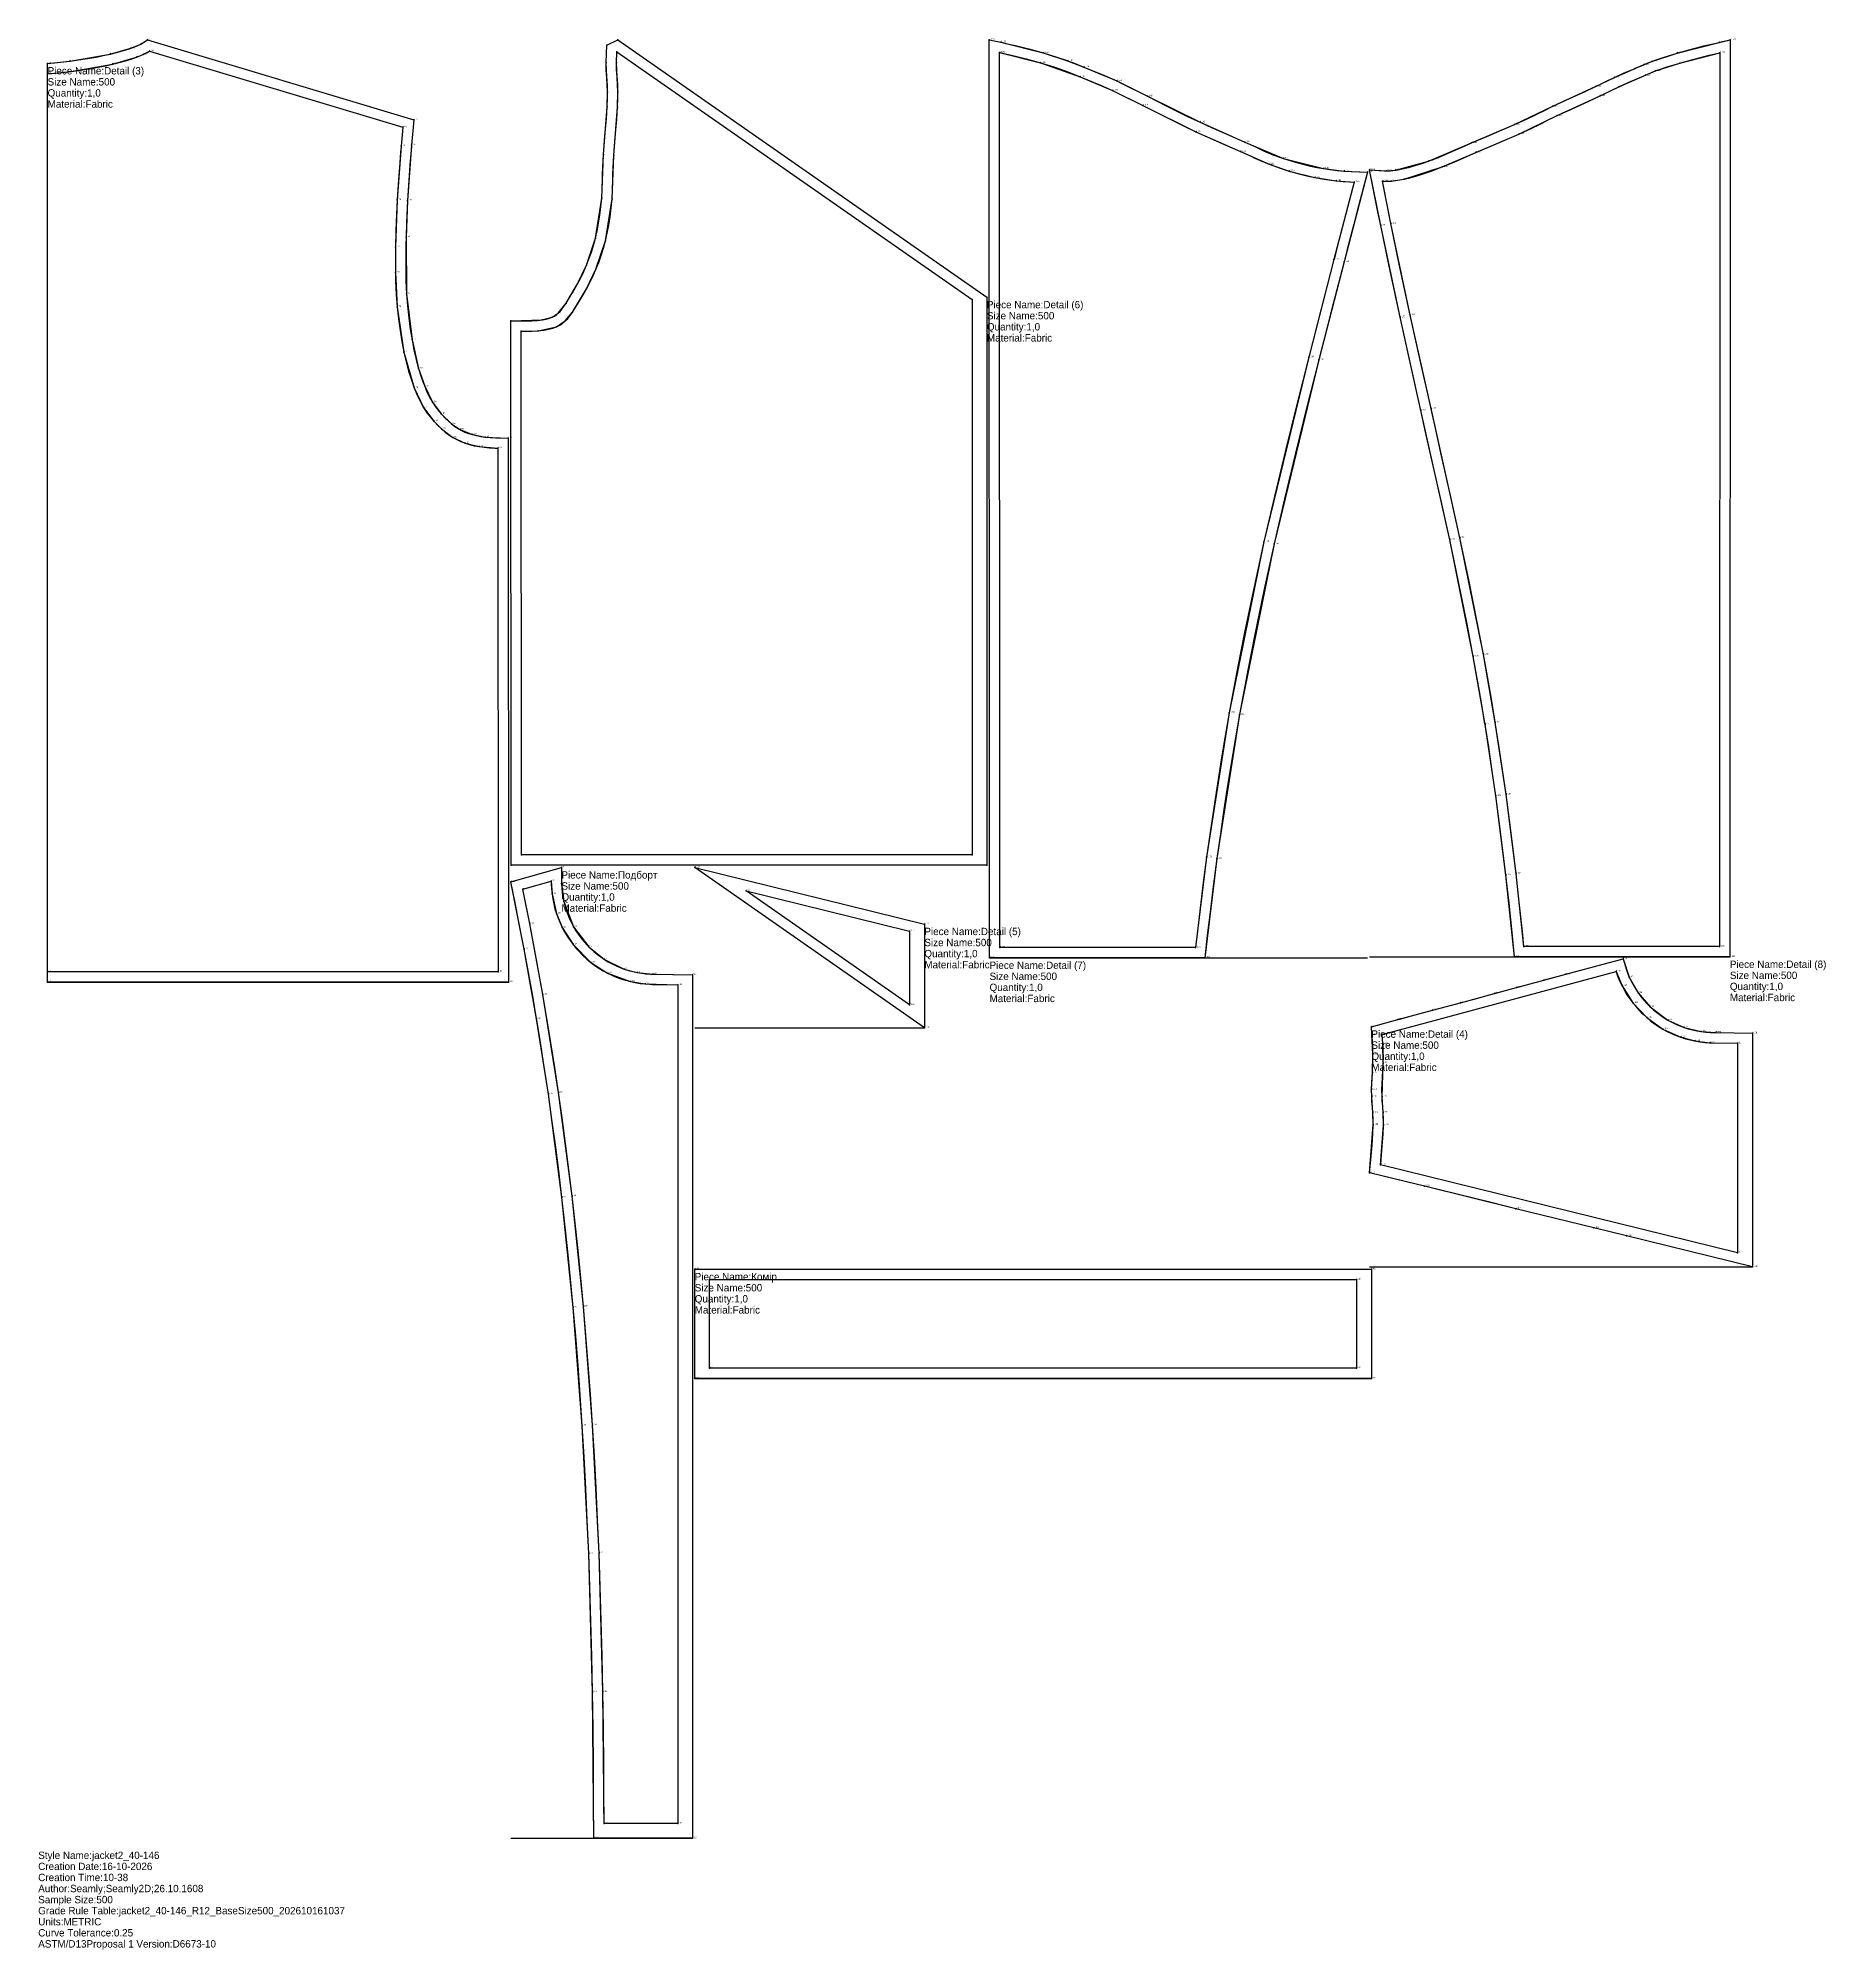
# Model space of a CAD drawing. Extents: x 0 to 1211, y -69 to 1226.
import ezdxf

# ---------------------------------------------------------------- set-up
doc = ezdxf.new("R2010")
doc.units = 0

# ---------------------------------------------------------------- blocks, each defined once
blk = doc.blocks.new('piece-113_s500_M')
at = {"layer": '1'}
blk.add_lwpolyline([(354.47, 664.37), (354.56, 653.6), (356.08, 641.28), (362.7, 624.13), (373, 610.6), (383.58, 602.08), (397.04, 595.57), (405.74, 593.26), (416.3, 592.16), (416.61, 592.16), (443.3, 591.62), (443.3, 6.6), (376.31, 6.6), (375.53, 105.56), (372.91, 199.51), (368.52, 286.1), (362.44, 366.24), (354.77, 440.85), (345.59, 510.82), (337.59, 561.77), (329.17, 609.08), (320.15, 654.65)], close=True, dxfattribs=at)
at = {"layer": '14'}
blk.add_lwpolyline([(347.55, 655.13), (348.07, 646.5), (351.08, 633.15), (355, 623.69), (362.32, 612.12), (374.35, 600.05), (385.58, 592.86), (401.16, 587.08), (411.08, 585.44), (433.3, 584.82), (433.3, 16.6), (383.3, 16.6), (382.53, 105.69), (379.91, 199.78), (375.51, 286.54), (369.42, 366.87), (361.72, 441.66), (352.52, 511.83), (341.88, 578.28), (333.01, 626.21), (328.3, 649.69)], close=True, dxfattribs=at)
at = {"layer": '2'}
for p in [(354.47, 664.37), (320.15, 654.65), (328.3, 649.69), (347.55, 655.13), (433.3, 584.82), (443.3, 591.62), (383.3, 16.6), (433.3, 16.6), (376.31, 6.6), (443.3, 6.6)]:
    blk.add_point(p, dxfattribs=at)
at = {"layer": '3'}
for p in [(354.56, 653.6), (348.07, 646.5), (356.08, 641.28), (333.01, 626.21), (351.08, 633.15), (355, 623.69), (362.7, 624.13), (329.17, 609.08), (362.32, 612.12), (373, 610.6), (374.35, 600.05), (383.58, 602.08), (385.58, 592.86), (397.04, 595.57), (401.16, 587.08), (405.74, 593.26), (411.08, 585.44), (416.3, 592.16), (416.61, 592.16), (341.88, 578.28), (337.59, 561.77), (345.59, 510.82), (352.52, 511.83), (354.77, 440.85), (361.72, 441.66), (362.44, 366.24), (369.42, 366.87), (368.52, 286.1), (375.51, 286.54), (372.91, 199.51), (379.91, 199.78), (375.53, 105.56), (382.53, 105.69)]:
    blk.add_point(p, dxfattribs=at)
at = {"layer": '5'}
blk.add_line((320.15, 6.6), (443.3, 6.6), dxfattribs=at)
at = {"layer": '84'}
blk.add_lwpolyline([(354.47, 664.37), (354.56, 653.6), (354.72, 650.46), (355.02, 647.37), (355.48, 644.31), (356.08, 641.28), (356.84, 638.29), (357.73, 635.35), (358.77, 632.45), (359.94, 629.62), (361.25, 626.84), (362.7, 624.13), (364.28, 621.48), (366, 618.91), (367.84, 616.43), (369.81, 614.02), (371.92, 611.69), (373, 610.6), (374.06, 609.55), (376.33, 607.49), (378.67, 605.57), (381.08, 603.76), (383.58, 602.08), (386.14, 600.52), (388.78, 599.09), (391.47, 597.79), (394.23, 596.61), (397.04, 595.57), (399.9, 594.66), (402.8, 593.89), (405.74, 593.26), (408.72, 592.76), (411.72, 592.41), (414.78, 592.2), (416.3, 592.16), (416.61, 592.16), (416.75, 592.15), (416.89, 592.15), (417.03, 592.15), (417.16, 592.14), (417.29, 592.14), (417.41, 592.14), (417.53, 592.14), (417.65, 592.13), (417.76, 592.13), (443.3, 591.62), (443.3, 6.6), (376.31, 6.6), (376.28, 29.73), (376.15, 55.55), (375.9, 80.82), (375.53, 105.56), (375.05, 129.79), (374.45, 153.51), (373.74, 176.74), (372.91, 199.51), (371.98, 221.81), (370.93, 243.66), (369.78, 265.09), (368.52, 286.1), (367.16, 306.7), (365.69, 326.92), (364.12, 346.76), (362.44, 366.24), (360.67, 385.38), (358.8, 404.18), (356.84, 422.67), (354.77, 440.85), (352.61, 458.74), (350.36, 476.36), (348.02, 493.71), (345.59, 510.82), (343.07, 527.7), (340.46, 544.36), (337.76, 560.81), (337.67, 561.34), (337.65, 561.42), (337.64, 561.5), (337.63, 561.58), (337.61, 561.67), (337.59, 561.77), (334.98, 577.07), (332.12, 593.16), (329.17, 609.08), (326.14, 624.86), (323.03, 640.51), (320.15, 654.65)], close=True, dxfattribs=at)
at = {"layer": '87'}
blk.add_lwpolyline([(347.55, 655.13), (347.56, 653.4), (347.73, 649.94), (348.07, 646.5), (348.58, 643.1), (349.25, 639.74), (350.09, 636.42), (351.08, 633.15), (352.23, 629.93), (353.54, 626.78), (355, 623.69), (356.61, 620.68), (358.36, 617.74), (360.27, 614.89), (362.32, 612.12), (364.5, 609.45), (366.83, 606.89), (368.05, 605.65), (369.25, 604.46), (371.75, 602.19), (374.35, 600.05), (377.03, 598.05), (379.8, 596.18), (382.65, 594.45), (385.58, 592.86), (388.58, 591.41), (391.64, 590.11), (394.76, 588.95), (397.94, 587.94), (401.16, 587.08), (404.43, 586.38), (407.74, 585.83), (411.08, 585.44), (414.44, 585.21), (416.13, 585.16), (433.3, 584.82), (433.3, 16.6), (383.3, 16.6), (383.28, 29.76), (383.15, 55.6), (382.9, 80.91), (382.53, 105.69), (382.05, 129.94), (381.45, 153.7), (380.73, 176.98), (379.91, 199.78), (378.97, 222.12), (377.92, 244.02), (376.77, 265.49), (375.51, 286.54), (374.14, 307.19), (372.67, 327.45), (371.09, 347.34), (369.42, 366.87), (367.64, 386.05), (365.77, 404.9), (363.79, 423.43), (361.72, 441.66), (359.56, 459.61), (357.3, 477.27), (354.95, 494.68), (352.52, 511.83), (349.99, 528.76), (347.37, 545.46), (344.66, 561.96), (341.88, 578.28), (339, 594.41), (336.05, 610.38), (333.01, 626.21), (329.89, 641.89), (328.3, 649.69)], close=True, dxfattribs=at)
at = {"layer": '1'}
for s, height, p in [('# 1', 1, (354.47, 664.37)), ('Piece Name:Подборт', 5, (354.47, 656.87)), ('# 22', 1, (320.15, 654.65)), ('# 2', 1, (354.56, 653.6)), ('Size Name:500', 5, (354.47, 649.37)), ('Quantity:1,0', 5, (354.47, 641.87)), ('Material:Fabric', 5, (354.47, 634.37)), ('# 3', 1, (356.08, 641.28)), ('# 4', 1, (362.7, 624.13)), ('# 21', 1, (329.17, 609.08)), ('# 5', 1, (373, 610.6)), ('# 6', 1, (383.58, 602.08)), ('# 7', 1, (397.04, 595.57)), ('# 8', 1, (405.74, 593.26)), ('# 9', 1, (416.3, 592.16)), ('# 10', 1, (416.61, 592.16)), ('# 11', 1, (443.3, 591.62)), ('# 20', 1, (337.59, 561.77)), ('# 19', 1, (345.59, 510.82)), ('# 18', 1, (354.77, 440.85)), ('# 17', 1, (362.44, 366.24)), ('# 16', 1, (368.52, 286.1)), ('# 15', 1, (372.91, 199.51)), ('# 14', 1, (375.53, 105.56)), ('# 13', 1, (376.31, 6.6)), ('# 12', 1, (443.3, 6.6))]:
    blk.add_text(s, height=height, dxfattribs=at).set_placement(p)
at = {"layer": '14'}
for s, p in [('# 40', (328.3, 649.69)), ('# 23', (347.55, 655.13)), ('# 24', (348.07, 646.5)), ('# 39', (333.01, 626.21)), ('# 25', (351.08, 633.15)), ('# 26', (355, 623.69)), ('# 27', (362.32, 612.12)), ('# 28', (374.35, 600.05)), ('# 29', (385.58, 592.86)), ('# 30', (401.16, 587.08)), ('# 31', (411.08, 585.44)), ('# 11', (433.3, 584.82)), ('# 38', (341.88, 578.28)), ('# 37', (352.52, 511.83)), ('# 36', (361.72, 441.66)), ('# 35', (369.42, 366.87)), ('# 34', (375.51, 286.54)), ('# 33', (379.91, 199.78)), ('# 32', (382.53, 105.69)), ('# 12', (383.3, 16.6)), ('# 12', (433.3, 16.6))]:
    blk.add_text(s, height=1, dxfattribs=at).set_placement(p)
blk = doc.blocks.new('piece-114_s500_M')
at = {"layer": '1'}
blk.add_lwpolyline([(444.76, 392.11), (903.17, 392.11), (903.17, 318.11), (444.76, 318.11)], close=True, dxfattribs=at)
at = {"layer": '14'}
blk.add_lwpolyline([(454.76, 385.11), (893.17, 385.11), (893.17, 325.11), (454.76, 325.11)], close=True, dxfattribs=at)
at = {"layer": '2'}
for p in [(444.76, 392.11), (903.17, 392.11), (454.76, 385.11), (893.17, 385.11), (454.76, 325.11), (893.17, 325.11), (444.76, 318.11), (903.17, 318.11)]:
    blk.add_point(p, dxfattribs=at)
at = {"layer": '5'}
blk.add_line((444.76, 318.11), (903.17, 318.11), dxfattribs=at)
at = {"layer": '84'}
blk.add_lwpolyline([(444.76, 392.11), (903.17, 392.11), (903.17, 318.11), (444.76, 318.11)], close=True, dxfattribs=at)
at = {"layer": '87'}
blk.add_lwpolyline([(454.76, 385.11), (893.17, 385.11), (893.17, 325.11), (454.76, 325.11)], close=True, dxfattribs=at)
at = {"layer": '1'}
for s, height, p in [('# 41', 1, (444.76, 392.11)), ('Piece Name:Комір', 5, (444.76, 384.61)), ('# 42', 1, (903.17, 392.11)), ('Size Name:500', 5, (444.76, 377.11)), ('Quantity:1,0', 5, (444.76, 369.61)), ('Material:Fabric', 5, (444.76, 362.11)), ('# 41', 1, (444.76, 318.11)), ('# 42', 1, (903.17, 318.11))]:
    blk.add_text(s, height=height, dxfattribs=at).set_placement(p)
at = {"layer": '14'}
for s, p in [('# 41', (454.76, 385.11)), ('# 42', (893.17, 385.11)), ('# 41', (454.76, 325.11)), ('# 42', (893.17, 325.11))]:
    blk.add_text(s, height=1, dxfattribs=at).set_placement(p)
blk = doc.blocks.new('piece_Detail_s500_M')
at = {"layer": '1'}
blk.add_lwpolyline([(6.35, 1209.26), (21.43, 1210.77), (48.67, 1215.54), (62.78, 1219.53), (69.56, 1222.32), (74.08, 1225.29), (254.49, 1171.11), (252.96, 1153.92), (250.14, 1116.41), (249.23, 1091.61), (249.56, 1053.2), (253.22, 1021.97), (257.69, 1002.56), (261.83, 990.43), (267.06, 979.6), (273.03, 971.73), (280.07, 964.9), (285.65, 961.15), (294.12, 957.68), (302.9, 956.05), (318.34, 955.37), (318.61, 586.72), (6.35, 586.72)], close=True, dxfattribs=at)
at = {"layer": '14'}
blk.add_lwpolyline([(6.35, 1202.24), (22.3, 1203.82), (50.26, 1208.72), (66.65, 1213.46), (71.11, 1215.32), (75.36, 1217.59), (247.01, 1166.05), (245.87, 1153.22), (243.15, 1116.78), (242.06, 1084.8), (242.03, 1067.51), (243.21, 1044.25), (247.72, 1013.62), (254.71, 989.35), (261.06, 975.98), (267.98, 966.86), (273.17, 961.59), (280.87, 955.8), (289.23, 951.87), (298.67, 949.55), (311.35, 948.54), (311.61, 593.72), (6.35, 593.72)], close=True, dxfattribs=at)
at = {"layer": '2'}
for p in [(74.08, 1225.29), (6.35, 1209.26), (75.36, 1217.59), (6.35, 1202.24), (247.01, 1166.05), (254.49, 1171.11), (311.35, 948.54), (318.34, 955.37), (6.35, 593.72), (6.35, 586.72), (311.61, 593.72), (318.61, 586.72)]:
    blk.add_point(p, dxfattribs=at)
at = {"layer": '3'}
for p in [(62.78, 1219.53), (69.56, 1222.32), (21.43, 1210.77), (48.67, 1215.54), (50.26, 1208.72), (66.65, 1213.46), (71.11, 1215.32), (22.3, 1203.82), (245.87, 1153.22), (252.96, 1153.92), (243.15, 1116.78), (250.14, 1116.41), (249.23, 1091.61), (242.06, 1084.8), (242.03, 1067.51), (249.56, 1053.2), (243.21, 1044.25), (247.72, 1013.62), (253.22, 1021.97), (257.69, 1002.56), (254.71, 989.35), (261.83, 990.43), (261.06, 975.98), (267.06, 979.6), (273.03, 971.73), (267.98, 966.86), (273.17, 961.59), (280.07, 964.9), (285.65, 961.15), (280.87, 955.8), (289.23, 951.87), (294.12, 957.68), (298.67, 949.55), (302.9, 956.05)]:
    blk.add_point(p, dxfattribs=at)
at = {"layer": '5'}
blk.add_line((6.35, 586.72), (318.61, 586.72), dxfattribs=at)
at = {"layer": '84'}
blk.add_lwpolyline([(6.35, 1209.26), (10.97, 1209.63), (21.43, 1210.77), (31.78, 1212.25), (39.27, 1213.57), (44.07, 1214.52), (48.67, 1215.54), (53.03, 1216.6), (57.11, 1217.72), (60.85, 1218.86), (61.39, 1219.05), (61.52, 1219.09), (61.73, 1219.16), (61.93, 1219.24), (62.14, 1219.31), (62.37, 1219.39), (62.6, 1219.47), (62.78, 1219.53), (62.84, 1219.55), (64.21, 1220.03), (67.14, 1221.19), (69.56, 1222.32), (71.4, 1223.37), (74.08, 1225.29), (254.49, 1171.11), (252.96, 1153.92), (252.94, 1153.76), (252.93, 1153.6), (252.92, 1153.47), (252.9, 1153.33), (252.89, 1153.2), (252.62, 1150.19), (252.61, 1150.05), (252.57, 1149.61), (252.56, 1149.44), (252.48, 1148.57), (252.2, 1145.03), (252.17, 1144.76), (252.16, 1144.51), (252.13, 1144.25), (252.12, 1144.06), (252.1, 1143.85), (252.09, 1143.68), (252.07, 1143.48), (250.99, 1129.9), (250.14, 1116.41), (249.48, 1101.49), (249.23, 1091.61), (249.22, 1091.28), (249.22, 1090.99), (249.21, 1090.7), (249.2, 1090.49), (249.2, 1090.28), (249.19, 1090.1), (249.19, 1089.91), (249.18, 1089.76), (249.18, 1089.63), (249.18, 1089.5), (249.18, 1089.37), (249.15, 1088.33), (249.15, 1088.25), (249.15, 1088.18), (249.14, 1088.09), (249.06, 1084.68), (249.06, 1084.58), (249.06, 1084.52), (249.05, 1084.26), (249.05, 1084.17), (249.05, 1084.09), (248.97, 1075.35), (248.97, 1075.09), (248.97, 1075.03), (248.96, 1070.78), (249.14, 1061.83), (249.56, 1053.2), (250.18, 1044.87), (251.01, 1036.88), (252.03, 1029.24), (253.22, 1021.97), (254.57, 1015.08), (256.06, 1008.61), (257.69, 1002.56), (259.42, 996.97), (261.25, 991.85), (261.59, 991.01), (261.83, 990.43), (263.15, 987.24), (265.09, 983.14), (267.06, 979.6), (269.03, 976.6), (269.98, 975.37), (271.1, 973.97), (271.16, 973.9), (272.07, 972.84), (273.03, 971.73), (273.4, 971.29), (275.65, 968.9), (277.87, 966.78), (280.07, 964.9), (282.27, 963.24), (284.5, 961.79), (285.65, 961.15), (285.96, 960.97), (286, 960.95), (286.07, 960.91), (286.28, 960.79), (286.38, 960.74), (286.47, 960.69), (286.5, 960.67), (286.72, 960.55), (286.76, 960.52), (286.99, 960.42), (287.07, 960.38), (287.18, 960.33), (287.23, 960.31), (287.26, 960.29), (287.53, 960.16), (287.62, 960.12), (287.69, 960.09), (287.82, 960.03), (288.04, 959.93), (288.27, 959.82), (289.1, 959.43), (291.54, 958.48), (294.12, 957.68), (296.85, 957), (299.77, 956.46), (302.9, 956.05), (306.24, 955.75), (309.86, 955.57), (318.34, 955.37), (318.61, 586.72), (6.35, 586.72)], close=True, dxfattribs=at)
at = {"layer": '87'}
blk.add_lwpolyline([(6.35, 1202.24), (11.62, 1202.66), (22.3, 1203.82), (32.89, 1205.34), (40.56, 1206.69), (45.51, 1207.67), (50.26, 1208.72), (54.79, 1209.83), (59.05, 1210.99), (63.02, 1212.2), (66.65, 1213.46), (69.92, 1214.76), (71.11, 1215.32), (71.55, 1215.53), (71.79, 1215.64), (72.05, 1215.76), (72.32, 1215.89), (72.6, 1216.02), (72.77, 1216.1), (72.89, 1216.16), (73.18, 1216.33), (73.48, 1216.5), (75.18, 1217.46), (75.36, 1217.59), (247.01, 1166.05), (245.87, 1153.22), (245.84, 1152.97), (245.82, 1152.69), (245.8, 1152.43), (245.51, 1149.26), (245.5, 1149.16), (245.49, 1149.01), (244.9, 1141.56), (244.01, 1130.4), (243.15, 1116.78), (242.48, 1101.73), (242.33, 1095.73), (242.33, 1095.56), (242.06, 1084.8), (242.01, 1079.46), (241.97, 1075.39), (241.96, 1070.71), (241.97, 1070.37), (241.97, 1070.26), (241.97, 1070.15), (241.98, 1070.04), (241.98, 1069.95), (242.02, 1067.73), (242.02, 1067.69), (242.02, 1067.66), (242.03, 1067.59), (242.03, 1067.51), (242.15, 1061.59), (242.57, 1052.76), (243.21, 1044.25), (244.06, 1036.06), (245.1, 1028.21), (246.33, 1020.73), (247.72, 1013.62), (249.27, 1006.91), (250.96, 1000.62), (252.78, 994.76), (254.71, 989.35), (256.74, 984.4), (258.87, 979.94), (261.06, 975.98), (263.32, 972.54), (264.47, 971.04), (264.62, 970.86), (265.33, 969.97), (265.72, 969.49), (266.1, 969.05), (266.23, 968.9), (266.7, 968.35), (267.08, 967.91), (267.67, 967.22), (267.98, 966.86), (268.2, 966.6), (270.68, 963.97), (273.17, 961.59), (275.69, 959.43), (278.25, 957.51), (280.87, 955.8), (283.56, 954.29), (286.35, 952.99), (289.23, 951.87), (292.24, 950.93), (295.38, 950.16), (298.67, 949.55), (302.13, 949.09), (305.77, 948.77), (309.6, 948.58), (311.35, 948.54), (311.61, 593.72), (6.35, 593.72)], close=True, dxfattribs=at)
at = {"layer": '1'}
for s, height, p in [('# 45', 1, (62.78, 1219.53)), ('# 46', 1, (69.56, 1222.32)), ('# 47', 1, (74.08, 1225.29)), ('# 41', 1, (6.35, 1209.26)), ('Piece Name:Detail (3)', 5, (6.35, 1201.76)), ('# 43', 1, (21.43, 1210.77)), ('# 44', 1, (48.67, 1215.54)), ('Size Name:500', 5, (6.35, 1194.26)), ('Quantity:1,0', 5, (6.35, 1186.76)), ('Material:Fabric', 5, (6.35, 1179.26)), ('# 48', 1, (254.49, 1171.11)), ('# 49', 1, (252.96, 1153.92)), ('# 50', 1, (250.14, 1116.41)), ('# 51', 1, (249.23, 1091.61)), ('# 52', 1, (249.56, 1053.2)), ('# 53', 1, (253.22, 1021.97)), ('# 54', 1, (257.69, 1002.56)), ('# 55', 1, (261.83, 990.43)), ('# 56', 1, (267.06, 979.6)), ('# 57', 1, (273.03, 971.73)), ('# 58', 1, (280.07, 964.9)), ('# 59', 1, (285.65, 961.15)), ('# 60', 1, (294.12, 957.68)), ('# 61', 1, (302.9, 956.05)), ('# 62', 1, (318.34, 955.37)), ('# 41', 1, (6.35, 586.72)), ('# 63', 1, (318.61, 586.72))]:
    blk.add_text(s, height=height, dxfattribs=at).set_placement(p)
at = {"layer": '14'}
for s, p in [('# 68', (75.36, 1217.59)), ('# 64', (22.3, 1203.82)), ('# 65', (50.26, 1208.72)), ('# 66', (66.65, 1213.46)), ('# 67', (71.11, 1215.32)), ('# 41', (6.35, 1202.24)), ('# 69', (247.01, 1166.05)), ('# 70', (245.87, 1153.22)), ('# 71', (243.15, 1116.78)), ('# 72', (242.06, 1084.8)), ('# 73', (242.03, 1067.51)), ('# 74', (243.21, 1044.25)), ('# 75', (247.72, 1013.62)), ('# 76', (254.71, 989.35)), ('# 77', (261.06, 975.98)), ('# 78', (267.98, 966.86)), ('# 79', (273.17, 961.59)), ('# 80', (280.87, 955.8)), ('# 81', (289.23, 951.87)), ('# 82', (298.67, 949.55)), ('# 83', (311.35, 948.54)), ('# 41', (6.35, 593.72)), ('# 63', (311.61, 593.72))]:
    blk.add_text(s, height=1, dxfattribs=at).set_placement(p)
blk = doc.blocks.new('piece_Detail_s500-116_M')
at = {"layer": '1'}
blk.add_lwpolyline([(903.17, 556.49), (921.04, 561.31), (944.54, 567.64), (963.45, 572.74), (986.53, 578.97), (1001.53, 583.01), (1019.91, 587.97), (1034.82, 591.99), (1073.64, 602.46), (1077.9, 590.06), (1083.96, 579.36), (1092.02, 569.99), (1104.1, 560.96), (1115, 556.01), (1126.67, 553.21), (1136.42, 552.56), (1136.59, 552.56), (1161.25, 552.06), (1161.25, 393.68), (1075.92, 414.71), (1053.86, 420.14), (1001.01, 433.16), (939.2, 448.39), (901.96, 457.57), (904.29, 489.96), (904.16, 498.14), (903.4, 509), (903.33, 513.93), (903.85, 525.32), (904.16, 537.82), (903.53, 551.28)], close=True, dxfattribs=at)
at = {"layer": '14'}
blk.add_lwpolyline([(910.55, 551.23), (1068.93, 593.94), (1072.96, 584.13), (1080.27, 572.57), (1089.71, 562.63), (1100.61, 554.89), (1112.72, 549.39), (1122.39, 546.82), (1132.4, 545.65), (1151.25, 545.26), (1151.25, 403.35), (909.43, 462.94), (911.29, 489.85), (911.16, 498.45), (910.41, 509.05), (911.15, 531.87), (910.93, 544.82)], close=True, dxfattribs=at)
at = {"layer": '2'}
for p in [(1073.64, 602.46), (1068.93, 593.94), (903.17, 556.49), (910.55, 551.23), (1151.25, 545.26), (1161.25, 552.06), (901.96, 457.57), (909.43, 462.94), (1151.25, 403.35), (1161.25, 393.68)]:
    blk.add_point(p, dxfattribs=at)
at = {"layer": '3'}
for p in [(1001.53, 583.01), (1019.91, 587.97), (1034.82, 591.99), (1072.96, 584.13), (1077.9, 590.06), (963.45, 572.74), (986.53, 578.97), (1080.27, 572.57), (1083.96, 579.36), (1092.02, 569.99), (921.04, 561.31), (944.54, 567.64), (1089.71, 562.63), (1104.1, 560.96), (903.53, 551.28), (910.93, 544.82), (1100.61, 554.89), (1112.72, 549.39), (1115, 556.01), (1122.39, 546.82), (1126.67, 553.21), (1132.4, 545.65), (1136.42, 552.56), (1136.59, 552.56), (904.16, 537.82), (911.15, 531.87), (903.85, 525.32), (903.33, 513.93), (903.4, 509), (910.41, 509.05), (904.16, 498.14), (911.16, 498.45), (904.29, 489.96), (911.29, 489.85), (939.2, 448.39), (1001.01, 433.16), (1053.86, 420.14), (1075.92, 414.71)]:
    blk.add_point(p, dxfattribs=at)
at = {"layer": '5'}
blk.add_line((901.96, 393.68), (1161.25, 393.68), dxfattribs=at)
at = {"layer": '84'}
blk.add_lwpolyline([(903.17, 556.49), (921.04, 561.31), (922.38, 561.67), (930.43, 563.84), (941.2, 566.74), (944.54, 567.64), (963.45, 572.74), (964.8, 573.11), (972.75, 575.25), (983.22, 578.07), (986.53, 578.97), (1001.53, 583.01), (1004.84, 583.9), (1019.91, 587.97), (1023.2, 588.85), (1032.49, 591.36), (1034.82, 591.99), (1073.64, 602.46), (1075.68, 595.8), (1076.72, 592.9), (1077.9, 590.06), (1079.21, 587.28), (1080.66, 584.57), (1082.24, 581.92), (1083.96, 579.36), (1085.79, 576.87), (1087.76, 574.47), (1089.87, 572.13), (1090.95, 571.04), (1092.02, 569.99), (1094.29, 567.93), (1096.62, 566.01), (1099.04, 564.2), (1101.53, 562.52), (1104.1, 560.96), (1106.74, 559.53), (1109.43, 558.23), (1112.19, 557.05), (1115, 556.01), (1117.86, 555.1), (1120.76, 554.33), (1123.7, 553.7), (1126.67, 553.21), (1129.68, 552.85), (1132.73, 552.65), (1134.26, 552.6), (1134.52, 552.6), (1134.77, 552.59), (1135, 552.59), (1135.23, 552.58), (1135.45, 552.58), (1135.65, 552.58), (1136.05, 552.57), (1136.24, 552.56), (1136.42, 552.56), (1136.59, 552.56), (1161.25, 552.06), (1161.25, 393.68), (1075.92, 414.71), (1053.86, 420.14), (1001.01, 433.16), (984.28, 437.28), (939.2, 448.39), (927.04, 451.39), (901.96, 457.57), (902.49, 464.06), (903.59, 476.12), (904.11, 484.02), (904.29, 489.96), (904.29, 493.91), (904.18, 497.92), (904.16, 498.14), (903.93, 501.95), (903.93, 501.99), (903.74, 504.07), (903.58, 505.85), (903.4, 509), (903.39, 509.22), (903.33, 513.93), (903.72, 522.43), (903.84, 525.17), (903.84, 525.21), (903.85, 525.25), (903.85, 525.28), (903.85, 525.32), (904.15, 532.04), (904.16, 537.82), (904.05, 542.23), (903.81, 547.21), (903.53, 551.28)], close=True, dxfattribs=at)
at = {"layer": '87'}
blk.add_lwpolyline([(910.55, 551.23), (1068.93, 593.94), (1069.04, 593.59), (1070.19, 590.38), (1071.5, 587.22), (1072.96, 584.13), (1074.57, 581.12), (1076.32, 578.18), (1078.22, 575.33), (1080.27, 572.57), (1082.46, 569.9), (1084.78, 567.33), (1086, 566.09), (1087.21, 564.9), (1089.71, 562.63), (1092.3, 560.5), (1094.99, 558.49), (1097.76, 556.63), (1100.61, 554.89), (1103.54, 553.3), (1106.54, 551.85), (1109.6, 550.55), (1112.72, 549.39), (1115.9, 548.38), (1119.12, 547.53), (1122.39, 546.82), (1125.69, 546.27), (1129.03, 545.88), (1132.4, 545.65), (1134.09, 545.61), (1151.25, 545.26), (1151.25, 403.35), (909.43, 462.94), (909.47, 463.46), (910.57, 475.57), (911.1, 483.68), (911.29, 489.85), (911.29, 494.01), (911.17, 498.23), (911.16, 498.45), (910.91, 502.52), (910.71, 504.7), (910.57, 506.36), (910.42, 508.93), (910.42, 508.97), (910.41, 509.03), (910.41, 509.05), (910.39, 509.47), (910.33, 513.82), (910.71, 522.11), (911.15, 531.87), (911.16, 537.91), (911.05, 542.49), (910.93, 544.82), (910.92, 545.01), (910.91, 545.23), (910.9, 545.44), (910.89, 545.66), (910.79, 547.63)], close=True, dxfattribs=at)
at = {"layer": '1'}
for s, height, p in [('# 92', 1, (1073.64, 602.46)), ('# 89', 1, (1001.53, 583.01)), ('# 90', 1, (1019.91, 587.97)), ('# 91', 1, (1034.82, 591.99)), ('# 93', 1, (1077.9, 590.06)), ('# 87', 1, (963.45, 572.74)), ('# 88', 1, (986.53, 578.97)), ('# 94', 1, (1083.96, 579.36)), ('# 95', 1, (1092.02, 569.99)), ('# 84', 1, (903.17, 556.49)), ('# 85', 1, (921.04, 561.31)), ('# 86', 1, (944.54, 567.64)), ('# 96', 1, (1104.1, 560.96)), ('# 97', 1, (1115, 556.01)), ('Size Name:500', 5, (903.17, 541.49)), ('# 114', 1, (903.53, 551.28)), ('Piece Name:Detail (4)', 5, (903.17, 548.99)), ('# 98', 1, (1126.67, 553.21)), ('# 99', 1, (1136.42, 552.56)), ('# 100', 1, (1136.59, 552.56)), ('# 101', 1, (1161.25, 552.06)), ('Quantity:1,0', 5, (903.17, 533.99)), ('Material:Fabric', 5, (903.17, 526.49)), ('# 113', 1, (904.16, 537.82)), ('# 112', 1, (903.85, 525.32)), ('# 111', 1, (903.33, 513.93)), ('# 110', 1, (903.4, 509)), ('# 109', 1, (904.16, 498.14)), ('# 108', 1, (904.29, 489.96)), ('# 107', 1, (901.96, 457.57)), ('# 106', 1, (939.2, 448.39)), ('# 105', 1, (1001.01, 433.16)), ('# 104', 1, (1053.86, 420.14)), ('# 103', 1, (1075.92, 414.71)), ('# 102', 1, (1161.25, 393.68))]:
    blk.add_text(s, height=height, dxfattribs=at).set_placement(p)
at = {"layer": '14'}
for s, p in [('# 116', (1068.93, 593.94)), ('# 117', (1072.96, 584.13)), ('# 118', (1080.27, 572.57)), ('# 119', (1089.71, 562.63)), ('# 115', (910.55, 551.23)), ('# 130', (910.93, 544.82)), ('# 120', (1100.61, 554.89)), ('# 121', (1112.72, 549.39)), ('# 122', (1122.39, 546.82)), ('# 123', (1132.4, 545.65)), ('# 11', (1151.25, 545.26)), ('# 129', (911.15, 531.87)), ('# 128', (910.41, 509.05)), ('# 127', (911.16, 498.45)), ('# 126', (911.29, 489.85)), ('# 125', (909.43, 462.94)), ('# 124', (1151.25, 403.35))]:
    blk.add_text(s, height=1, dxfattribs=at).set_placement(p)
blk = doc.blocks.new('piece_Detail_s500-117_M')
at = {"layer": '1'}
blk.add_lwpolyline([(600.32, 626.04), (600.32, 555.78), (444.76, 664.37)], close=True, dxfattribs=at)
at = {"layer": '14'}
blk.add_lwpolyline([(590.32, 621.29), (590.32, 571.29), (479.62, 648.57)], close=True, dxfattribs=at)
at = {"layer": '2'}
for p in [(444.76, 664.37), (479.62, 648.57), (600.32, 626.04), (590.32, 621.29), (590.32, 571.29), (600.32, 555.78)]:
    blk.add_point(p, dxfattribs=at)
at = {"layer": '5'}
blk.add_line((444.76, 555.78), (600.32, 555.78), dxfattribs=at)
at = {"layer": '84'}
blk.add_lwpolyline([(600.32, 626.04), (600.32, 555.78), (444.76, 664.37)], close=True, dxfattribs=at)
at = {"layer": '87'}
blk.add_lwpolyline([(590.32, 621.29), (590.32, 571.29), (479.62, 648.57)], close=True, dxfattribs=at)
at = {"layer": '1'}
for s, height, p in [('# 133', 1, (444.76, 664.37)), ('# 131', 1, (600.32, 626.04)), ('Piece Name:Detail (5)', 5, (600.32, 618.54)), ('Size Name:500', 5, (600.32, 611.04)), ('Quantity:1,0', 5, (600.32, 603.54)), ('Material:Fabric', 5, (600.32, 596.04)), ('# 132', 1, (600.32, 555.78))]:
    blk.add_text(s, height=height, dxfattribs=at).set_placement(p)
at = {"layer": '14'}
for s, p in [('# 134', (479.62, 648.57)), ('# 124', (590.32, 621.29)), ('# 124', (590.32, 571.29))]:
    blk.add_text(s, height=1, dxfattribs=at).set_placement(p)
blk = doc.blocks.new('piece_Detail_s500-118_M')
at = {"layer": '1'}
blk.add_lwpolyline([(642.68, 1050.78), (642.68, 665.91), (320.42, 665.91), (320.15, 1034.74), (341.44, 1035.49), (348.27, 1037.25), (352.33, 1039.9), (357.6, 1046.78), (365.36, 1059.92), (371.39, 1072.45), (377.48, 1090.72), (381.75, 1117.97), (382.87, 1147.45), (385.53, 1179.89), (385.71, 1189.78), (384.75, 1209.79), (385.27, 1221.62), (392.7, 1225.29)], close=True, dxfattribs=at)
at = {"layer": '14'}
blk.add_lwpolyline([(632.68, 1049.22), (632.68, 672.91), (327.42, 672.91), (327.15, 1027.73), (338.8, 1028.14), (351.05, 1030.82), (357.09, 1034.76), (361.94, 1040.62), (371.51, 1056.58), (377.85, 1069.74), (384.26, 1089.01), (388.74, 1117.44), (389.86, 1146.98), (392.53, 1179.55), (392.72, 1189.88), (391.75, 1209.69), (392.08, 1217.18)], close=True, dxfattribs=at)
at = {"layer": '2'}
for p in [(385.27, 1221.62), (392.7, 1225.29), (392.08, 1217.18), (632.68, 1049.22), (642.68, 1050.78), (320.15, 1034.74), (327.15, 1027.73), (320.42, 665.91), (327.42, 672.91), (632.68, 672.91), (642.68, 665.91)]:
    blk.add_point(p, dxfattribs=at)
at = {"layer": '3'}
for p in [(384.75, 1209.79), (391.75, 1209.69), (385.53, 1179.89), (385.71, 1189.78), (392.53, 1179.55), (392.72, 1189.88), (382.87, 1147.45), (389.86, 1146.98), (381.75, 1117.97), (388.74, 1117.44), (377.48, 1090.72), (384.26, 1089.01), (371.39, 1072.45), (377.85, 1069.74), (365.36, 1059.92), (371.51, 1056.58), (348.27, 1037.25), (352.33, 1039.9), (357.6, 1046.78), (361.94, 1040.62), (338.8, 1028.14), (341.44, 1035.49), (351.05, 1030.82), (357.09, 1034.76)]:
    blk.add_point(p, dxfattribs=at)
at = {"layer": '84'}
blk.add_lwpolyline([(642.68, 1050.78), (642.68, 665.91), (320.42, 665.91), (320.15, 1034.74), (327.4, 1034.74), (329.88, 1034.74), (334.34, 1034.86), (338.17, 1035.12), (341.44, 1035.49), (344.18, 1035.98), (346.43, 1036.58), (348.27, 1037.25), (349.79, 1038.01), (351.1, 1038.88), (352.33, 1039.9), (353.55, 1041.15), (354.82, 1042.7), (356.16, 1044.57), (357.6, 1046.78), (360.02, 1050.75), (361.86, 1053.82), (363.06, 1055.84), (365.36, 1059.92), (367.51, 1064.02), (369.52, 1068.19), (371.39, 1072.45), (373.12, 1076.8), (374.72, 1081.29), (376.17, 1085.92), (377.48, 1090.72), (378.64, 1095.71), (379.65, 1100.91), (380.51, 1106.34), (381.21, 1112.02), (381.75, 1117.97), (382.13, 1124.21), (382.34, 1130.77), (382.38, 1134.21), (382.44, 1138.72), (382.87, 1147.45), (383.92, 1159.94), (385.01, 1171.99), (385.53, 1179.89), (385.71, 1185.83), (385.71, 1189.78), (385.6, 1193.79), (385.35, 1197.86), (385.16, 1199.94), (385.01, 1201.72), (384.81, 1205.1), (384.75, 1209.79), (385.27, 1221.62), (392.7, 1225.29)], close=True, dxfattribs=at)
at = {"layer": '87'}
blk.add_lwpolyline([(632.68, 1049.22), (632.68, 672.91), (327.42, 672.91), (327.15, 1027.73), (327.42, 1027.73), (329.99, 1027.74), (334.66, 1027.87), (338.8, 1028.14), (342.46, 1028.56), (345.69, 1029.14), (348.54, 1029.89), (351.05, 1030.82), (353.28, 1031.93), (355.28, 1033.24), (357.09, 1034.76), (358.78, 1036.49), (360.38, 1038.44), (361.94, 1040.62), (363.52, 1043.05), (366.01, 1047.12), (367.87, 1050.24), (369.12, 1052.34), (371.51, 1056.58), (373.76, 1060.88), (375.88, 1065.26), (377.85, 1069.74), (379.68, 1074.34), (381.36, 1079.07), (382.89, 1083.96), (384.26, 1089.01), (385.48, 1094.25), (386.54, 1099.7), (387.44, 1105.36), (388.17, 1111.27), (388.74, 1117.44), (389.13, 1123.89), (389.34, 1130.63), (389.38, 1134.12), (389.44, 1138.49), (389.86, 1146.98), (390.89, 1159.33), (391.99, 1171.44), (392.53, 1179.55), (392.71, 1185.72), (392.72, 1189.88), (392.59, 1194.1), (392.33, 1198.39), (392.14, 1200.57), (391.99, 1202.23), (391.81, 1205.34), (391.75, 1209.69), (392.08, 1217.18)], close=True, dxfattribs=at)
at = {"layer": '1'}
for s, p in [('Size Name:500', (642.68, 1035.78)), ('Piece Name:Detail (6)', (642.68, 1043.28)), ('Quantity:1,0', (642.68, 1028.28)), ('Material:Fabric', (642.68, 1020.78))]:
    blk.add_text(s, height=5, dxfattribs=at).set_placement(p)
blk = doc.blocks.new('piece_Detail_s500-119_M')
at = {"layer": '1'}
blk.add_lwpolyline([(644.49, 603.15), (644.26, 1225.29), (652.02, 1223.56), (680.89, 1216.3), (697.2, 1211.09), (708.46, 1206.73), (730.61, 1197.35), (751.49, 1187), (787.11, 1169.35), (817.45, 1155.94), (843.59, 1144.81), (870.78, 1137.98), (884.67, 1136.25), (900.54, 1135.55), (884.62, 1074.71), (867.47, 1008.43), (837.23, 883.59), (813.81, 767.94), (798.5, 670.36), (790.3, 603.15)], close=True, dxfattribs=at)
at = {"layer": '14'}
blk.add_lwpolyline([(651.48, 610.15), (651.26, 1216.56), (678.94, 1209.58), (705.82, 1200.25), (727.68, 1190.99), (748.34, 1180.74), (784.19, 1162.99), (814.59, 1149.55), (833.92, 1140.88), (847.5, 1136.23), (864.95, 1131.93), (879.22, 1129.74), (891.55, 1128.87), (877.83, 1076.4), (860.68, 1010.16), (830.4, 885.13), (806.92, 769.17), (791.56, 671.3), (784.04, 610.15)], close=True, dxfattribs=at)
at = {"layer": '2'}
for p in [(644.26, 1225.29), (651.26, 1216.56), (891.55, 1128.87), (900.54, 1135.55), (651.48, 610.15), (784.04, 610.15), (644.49, 603.15), (790.3, 603.15)]:
    blk.add_point(p, dxfattribs=at)
at = {"layer": '3'}
for p in [(652.02, 1223.56), (678.94, 1209.58), (680.89, 1216.3), (697.2, 1211.09), (708.46, 1206.73), (705.82, 1200.25), (730.61, 1197.35), (727.68, 1190.99), (748.34, 1180.74), (751.49, 1187), (787.11, 1169.35), (784.19, 1162.99), (817.45, 1155.94), (814.59, 1149.55), (833.92, 1140.88), (843.59, 1144.81), (847.5, 1136.23), (864.95, 1131.93), (870.78, 1137.98), (879.22, 1129.74), (884.67, 1136.25), (877.83, 1076.4), (884.62, 1074.71), (860.68, 1010.16), (867.47, 1008.43), (830.4, 885.13), (837.23, 883.59), (806.92, 769.17), (813.81, 767.94), (791.56, 671.3), (798.5, 670.36)]:
    blk.add_point(p, dxfattribs=at)
at = {"layer": '5'}
blk.add_line((644.26, 603.15), (900.54, 603.15), dxfattribs=at)
at = {"layer": '84'}
blk.add_lwpolyline([(644.49, 603.15), (644.26, 1225.29), (652.02, 1223.56), (654.89, 1222.93), (655.06, 1222.89), (655.2, 1222.86), (655.35, 1222.82), (655.5, 1222.79), (656.68, 1222.53), (660.92, 1221.59), (662.01, 1221.31), (671, 1219.05), (680.89, 1216.3), (690.07, 1213.5), (697.05, 1211.14), (697.2, 1211.09), (697.35, 1211.05), (697.47, 1211), (697.59, 1210.96), (697.72, 1210.92), (697.99, 1210.83), (698.75, 1210.54), (701.26, 1209.59), (708.46, 1206.73), (722.41, 1200.95), (730.61, 1197.35), (733.58, 1195.91), (751.49, 1187), (764.7, 1180.29), (769.46, 1177.85), (778.52, 1173.38), (787.11, 1169.35), (795.28, 1165.66), (806.84, 1160.59), (817.45, 1155.94), (824.13, 1152.9), (827.3, 1151.39), (830.11, 1150.07), (836.47, 1147.4), (843.59, 1144.81), (849.4, 1142.97), (853.42, 1141.82), (857.6, 1140.73), (861.89, 1139.72), (866.29, 1138.8), (870.78, 1137.98), (875.35, 1137.28), (879.98, 1136.7), (884.67, 1136.25), (889.41, 1135.95), (900.54, 1135.55), (893.61, 1109.12), (893.6, 1109.08), (891.32, 1100.36), (889.04, 1091.67), (886.8, 1083.09), (884.64, 1074.76), (884.63, 1074.74), (884.62, 1074.71), (875.86, 1041.08), (867.47, 1008.43), (859.4, 976.52), (851.68, 945.18), (844.29, 914.27), (837.23, 883.59), (830.52, 853.01), (824.14, 822.33), (819.59, 799.16), (816.65, 783.61), (813.81, 767.94), (811.04, 752.14), (808.36, 736.18), (805.77, 720.04), (803.26, 703.7), (800.84, 687.15), (798.5, 670.36), (796.25, 653.3), (794.08, 635.97), (792, 618.33), (790.3, 603.15)], close=True, dxfattribs=at)
at = {"layer": '87'}
blk.add_lwpolyline([(651.48, 610.15), (651.26, 1216.56), (659.3, 1214.77), (669.21, 1212.28), (678.94, 1209.58), (687.93, 1206.84), (695.63, 1204.24), (698.72, 1203.06), (705.82, 1200.25), (719.66, 1194.51), (727.68, 1190.99), (730.49, 1189.63), (748.34, 1180.74), (761.52, 1174.06), (766.31, 1171.59), (775.48, 1167.07), (784.19, 1162.99), (792.43, 1159.26), (804.03, 1154.18), (814.59, 1149.55), (821.18, 1146.55), (824.31, 1145.06), (827.27, 1143.67), (833.92, 1140.88), (841.34, 1138.18), (847.37, 1136.27), (847.5, 1136.23), (847.56, 1136.22), (847.62, 1136.2), (847.68, 1136.18), (847.73, 1136.17), (847.78, 1136.15), (847.83, 1136.14), (847.88, 1136.12), (847.92, 1136.11), (847.97, 1136.1), (849.31, 1135.71), (851.57, 1135.07), (851.63, 1135.05), (855.91, 1133.93), (860.37, 1132.88), (864.95, 1131.93), (869.62, 1131.08), (874.38, 1130.34), (879.22, 1129.74), (884.12, 1129.27), (889.06, 1128.96), (891.55, 1128.87), (882.27, 1093.44), (880.08, 1085.02), (877.84, 1076.43), (877.83, 1076.4), (869.08, 1042.83), (860.68, 1010.16), (852.61, 978.21), (844.87, 946.84), (837.47, 915.86), (830.4, 885.13), (823.67, 854.47), (817.28, 823.72), (812.72, 800.48), (809.77, 784.88), (806.92, 769.17), (804.14, 753.32), (801.45, 737.31), (798.85, 721.12), (796.34, 704.74), (793.91, 688.14), (791.56, 671.3), (789.31, 654.19), (787.14, 636.81), (785.05, 619.13), (784.04, 610.15)], close=True, dxfattribs=at)
at = {"layer": '1'}
for s, height, p in [('# 136', 1, (644.26, 1225.29)), ('# 137', 1, (652.02, 1223.56)), ('# 138', 1, (680.89, 1216.3)), ('# 139', 1, (697.2, 1211.09)), ('# 140', 1, (708.46, 1206.73)), ('# 141', 1, (730.61, 1197.35)), ('# 142', 1, (751.49, 1187)), ('# 143', 1, (787.11, 1169.35)), ('# 144', 1, (817.45, 1155.94)), ('# 145', 1, (843.59, 1144.81)), ('# 146', 1, (870.78, 1137.98)), ('# 147', 1, (884.67, 1136.25)), ('# 148', 1, (900.54, 1135.55)), ('# 149', 1, (884.62, 1074.71)), ('# 150', 1, (867.47, 1008.43)), ('# 151', 1, (837.23, 883.59)), ('# 152', 1, (813.81, 767.94)), ('# 153', 1, (798.5, 670.36)), ('# 135', 1, (644.49, 603.15)), ('Piece Name:Detail (7)', 5, (644.49, 595.65)), ('# 154', 1, (790.3, 603.15)), ('Size Name:500', 5, (644.49, 588.15)), ('Quantity:1,0', 5, (644.49, 580.65)), ('Material:Fabric', 5, (644.49, 573.15))]:
    blk.add_text(s, height=height, dxfattribs=at).set_placement(p)
at = {"layer": '14'}
for s, p in [('# 155', (651.26, 1216.56)), ('# 156', (678.94, 1209.58)), ('# 157', (705.82, 1200.25)), ('# 158', (727.68, 1190.99)), ('# 159', (748.34, 1180.74)), ('# 160', (784.19, 1162.99)), ('# 161', (814.59, 1149.55)), ('# 162', (833.92, 1140.88)), ('# 163', (847.5, 1136.23)), ('# 164', (864.95, 1131.93)), ('# 165', (879.22, 1129.74)), ('# 166', (891.55, 1128.87)), ('# 167', (877.83, 1076.4)), ('# 168', (860.68, 1010.16)), ('# 169', (830.4, 885.13)), ('# 170', (806.92, 769.17)), ('# 171', (791.56, 671.3)), ('# 135', (651.48, 610.15)), ('# 154', (784.04, 610.15))]:
    blk.add_text(s, height=1, dxfattribs=at).set_placement(p)
blk = doc.blocks.new('piece_Detail_s500-120_M')
at = {"layer": '1'}
blk.add_lwpolyline([(1146, 603.8), (1000.1, 603.8), (994.27, 659.28), (987.48, 712.87), (980.2, 761.29), (972.18, 807.39), (956.21, 886.38), (936.66, 974.05), (922.62, 1037.22), (909.51, 1099.49), (901.96, 1137.11), (913.46, 1136.41), (919.4, 1136.9), (941.94, 1143.04), (971.1, 1155.35), (1000.12, 1167.8), (1026.05, 1180.17), (1055.1, 1193.53), (1067.82, 1199.78), (1087.92, 1208.44), (1093.05, 1210.62), (1110.24, 1216.22), (1138.7, 1223.5), (1146.33, 1225.29)], close=True, dxfattribs=at)
at = {"layer": '14'}
blk.add_lwpolyline([(1139.01, 610.8), (1006.45, 610.8), (1001.23, 660.08), (994.41, 713.83), (987.06, 762.7), (979.06, 808.66), (963.06, 887.86), (943.56, 975.29), (929.46, 1038.7), (916.42, 1100.66), (910.61, 1129.51), (916.61, 1129.54), (925.48, 1130.87), (951.2, 1139.07), (973.87, 1148.92), (1002.96, 1161.4), (1029.05, 1173.85), (1058.08, 1187.19), (1070.8, 1193.45), (1088.86, 1201.24), (1095.67, 1204.13), (1112.17, 1209.49), (1139.32, 1216.45)], close=True, dxfattribs=at)
at = {"layer": '2'}
for p in [(1146.33, 1225.29), (1139.32, 1216.45), (901.96, 1137.11), (910.61, 1129.51), (1006.45, 610.8), (1139.01, 610.8), (1000.1, 603.8), (1146, 603.8)]:
    blk.add_point(p, dxfattribs=at)
at = {"layer": '3'}
for p in [(1138.7, 1223.5), (1087.92, 1208.44), (1093.05, 1210.62), (1110.24, 1216.22), (1112.17, 1209.49), (1055.1, 1193.53), (1067.82, 1199.78), (1070.8, 1193.45), (1088.86, 1201.24), (1095.67, 1204.13), (1026.05, 1180.17), (1058.08, 1187.19), (1000.12, 1167.8), (1029.05, 1173.85), (971.1, 1155.35), (1002.96, 1161.4), (941.94, 1143.04), (973.87, 1148.92), (913.46, 1136.41), (916.61, 1129.54), (919.4, 1136.9), (925.48, 1130.87), (951.2, 1139.07), (909.51, 1099.49), (916.42, 1100.66), (922.62, 1037.22), (929.46, 1038.7), (936.66, 974.05), (943.56, 975.29), (956.21, 886.38), (963.06, 887.86), (972.18, 807.39), (979.06, 808.66), (980.2, 761.29), (987.06, 762.7), (987.48, 712.87), (994.41, 713.83), (994.27, 659.28), (1001.23, 660.08)]:
    blk.add_point(p, dxfattribs=at)
at = {"layer": '5'}
blk.add_line((901.96, 603.8), (1146.33, 603.8), dxfattribs=at)
at = {"layer": '84'}
blk.add_lwpolyline([(1146, 603.8), (1000.1, 603.8), (998.47, 620.33), (996.41, 640.16), (994.27, 659.28), (992.07, 677.74), (989.81, 695.58), (987.48, 712.87), (985.09, 729.64), (982.63, 745.94), (980.21, 761.23), (980.2, 761.29), (980.11, 761.82), (977.53, 777.32), (974.89, 792.5), (972.18, 807.39), (968.02, 829.33), (962.24, 857.99), (956.21, 886.38), (949.96, 914.87), (943.51, 943.53), (943.5, 943.58), (940.16, 958.47), (936.67, 973.99), (936.67, 974.02), (936.66, 974.05), (929.79, 1004.63), (922.62, 1037.22), (915.23, 1071.76), (909.55, 1099.31), (909.54, 1099.36), (909.53, 1099.4), (909.52, 1099.44), (909.51, 1099.49), (907.63, 1108.61), (901.96, 1137.11), (911.86, 1136.44), (913.46, 1136.41), (916.07, 1136.52), (919.4, 1136.9), (919.91, 1136.96), (924.04, 1137.72), (928.39, 1138.75), (932.87, 1140.01), (937.41, 1141.46), (941.94, 1143.04), (948.61, 1145.57), (956.82, 1149), (967.07, 1153.57), (971.1, 1155.35), (981.42, 1159.69), (1000.12, 1167.8), (1008.8, 1171.76), (1013.92, 1174.19), (1016.15, 1175.31), (1019.44, 1176.97), (1026.05, 1180.17), (1035.72, 1184.69), (1047.56, 1190.06), (1055.1, 1193.53), (1059.33, 1195.56), (1061.13, 1196.48), (1063.35, 1197.62), (1067.82, 1199.78), (1074.38, 1202.76), (1081.35, 1205.68), (1081.51, 1205.75), (1085.18, 1207.29), (1085.39, 1207.37), (1085.54, 1207.43), (1085.68, 1207.49), (1085.82, 1207.55), (1085.98, 1207.62), (1086.14, 1207.69), (1087.69, 1208.35), (1087.81, 1208.4), (1087.92, 1208.44), (1091.84, 1210.11), (1093.05, 1210.62), (1096.05, 1211.76), (1101.45, 1213.58), (1110.24, 1216.22), (1120.11, 1218.94), (1128.44, 1221.06), (1128.59, 1221.1), (1128.74, 1221.13), (1130.32, 1221.54), (1138.7, 1223.5), (1139, 1223.57), (1146.33, 1225.29)], close=True, dxfattribs=at)
at = {"layer": '87'}
blk.add_lwpolyline([(1139.01, 610.8), (1006.45, 610.8), (1005.44, 621.04), (1003.36, 640.91), (1001.23, 660.08), (999.02, 678.59), (996.75, 696.49), (994.41, 713.83), (992.01, 730.66), (989.55, 747.01), (987.06, 762.7), (987.02, 762.94), (984.43, 778.5), (981.78, 793.72), (979.06, 808.66), (974.89, 830.67), (969.09, 859.41), (963.06, 887.86), (956.79, 916.38), (950.3, 945.29), (946.99, 960), (943.56, 975.26), (943.56, 975.29), (936.62, 1006.14), (929.46, 1038.7), (922.08, 1073.2), (916.42, 1100.66), (914.49, 1110.01), (910.61, 1129.51), (911.56, 1129.45), (913.53, 1129.41), (916.61, 1129.54), (920.95, 1130.04), (925.48, 1130.87), (930.14, 1131.97), (934.88, 1133.3), (939.63, 1134.82), (944.33, 1136.46), (951.2, 1139.07), (959.6, 1142.57), (969.91, 1147.17), (973.87, 1148.92), (984.17, 1153.25), (1002.96, 1161.4), (1011.76, 1165.41), (1016.99, 1167.91), (1019.29, 1169.06), (1022.54, 1170.69), (1029.05, 1173.85), (1038.64, 1178.33), (1050.46, 1183.69), (1058.08, 1187.19), (1062.43, 1189.29), (1064.31, 1190.25), (1066.47, 1191.35), (1070.8, 1193.45), (1077.18, 1196.34), (1088.86, 1201.24), (1094.59, 1203.67), (1095.67, 1204.13), (1098.4, 1205.17), (1103.58, 1206.91), (1112.17, 1209.49), (1121.9, 1212.17), (1131.98, 1214.73), (1139.32, 1216.45)], close=True, dxfattribs=at)
at = {"layer": '1'}
for s, height, p in [('# 193', 1, (1138.7, 1223.5)), ('# 194', 1, (1146.33, 1225.29)), ('# 190', 1, (1087.92, 1208.44)), ('# 191', 1, (1093.05, 1210.62)), ('# 192', 1, (1110.24, 1216.22)), ('# 188', 1, (1055.1, 1193.53)), ('# 189', 1, (1067.82, 1199.78)), ('# 187', 1, (1026.05, 1180.17)), ('# 186', 1, (1000.12, 1167.8)), ('# 185', 1, (971.1, 1155.35)), ('# 184', 1, (941.94, 1143.04)), ('# 181', 1, (901.96, 1137.11)), ('# 182', 1, (913.46, 1136.41)), ('# 183', 1, (919.4, 1136.9)), ('# 180', 1, (909.51, 1099.49)), ('# 179', 1, (922.62, 1037.22)), ('# 178', 1, (936.66, 974.05)), ('# 177', 1, (956.21, 886.38)), ('# 176', 1, (972.18, 807.39)), ('# 175', 1, (980.2, 761.29)), ('# 174', 1, (987.48, 712.87)), ('# 173', 1, (994.27, 659.28)), ('# 172', 1, (1000.1, 603.8)), ('# 135', 1, (1146, 603.8)), ('Piece Name:Detail (8)', 5, (1146, 596.3)), ('Size Name:500', 5, (1146, 588.8)), ('Quantity:1,0', 5, (1146, 581.3)), ('Material:Fabric', 5, (1146, 573.8))]:
    blk.add_text(s, height=height, dxfattribs=at).set_placement(p)
at = {"layer": '14'}
for s, p in [('# 213', (1095.67, 1204.13)), ('# 214', (1112.17, 1209.49)), ('# 215', (1139.32, 1216.45)), ('# 211', (1070.8, 1193.45)), ('# 212', (1088.86, 1201.24)), ('# 210', (1058.08, 1187.19)), ('# 209', (1029.05, 1173.85)), ('# 208', (1002.96, 1161.4)), ('# 206', (951.2, 1139.07)), ('# 207', (973.87, 1148.92)), ('# 203', (910.61, 1129.51)), ('# 204', (916.61, 1129.54)), ('# 205', (925.48, 1130.87)), ('# 202', (916.42, 1100.66)), ('# 201', (929.46, 1038.7)), ('# 200', (943.56, 975.29)), ('# 199', (963.06, 887.86)), ('# 198', (979.06, 808.66)), ('# 197', (987.06, 762.7)), ('# 196', (994.41, 713.83)), ('# 195', (1001.23, 660.08)), ('# 172', (1006.45, 610.8)), ('# 135', (1139.01, 610.8))]:
    blk.add_text(s, height=1, dxfattribs=at).set_placement(p)

msp = doc.modelspace()

# ---------------------------------------------------------------- block references
at = {"layer": '1'}
for name in ['piece_Detail_s500_M', 'piece_Detail_s500-118_M', 'piece_Detail_s500-119_M', 'piece_Detail_s500-120_M', 'piece-113_s500_M', 'piece_Detail_s500-117_M', 'piece_Detail_s500-116_M', 'piece-114_s500_M']:
    msp.add_blockref(name, (0, 0), dxfattribs=at)

# ---------------------------------------------------------------- texts
for s, p in [('Style Name:jacket2_40-146', (0, -7.5)), ('Creation Date:16-10-2026', (0, -15)), ('Author:Seamly;Seamly2D;26.10.1608', (0, -30)), ('Creation Time:10-38', (0, -22.5)), ('Sample Size:500', (0, -37.5)), ('Grade Rule Table:jacket2_40-146_R12_BaseSize500_202610161037', (0, -45)), ('Units:METRIC', (0, -52.5)), ('ASTM/D13Proposal 1 Version:D6673-10', (0, -67.5)), ('Curve Tolerance:0.25', (0, -60))]:
    msp.add_text(s, height=5, dxfattribs=at).set_placement(p)

doc.saveas('drawing.dxf')
